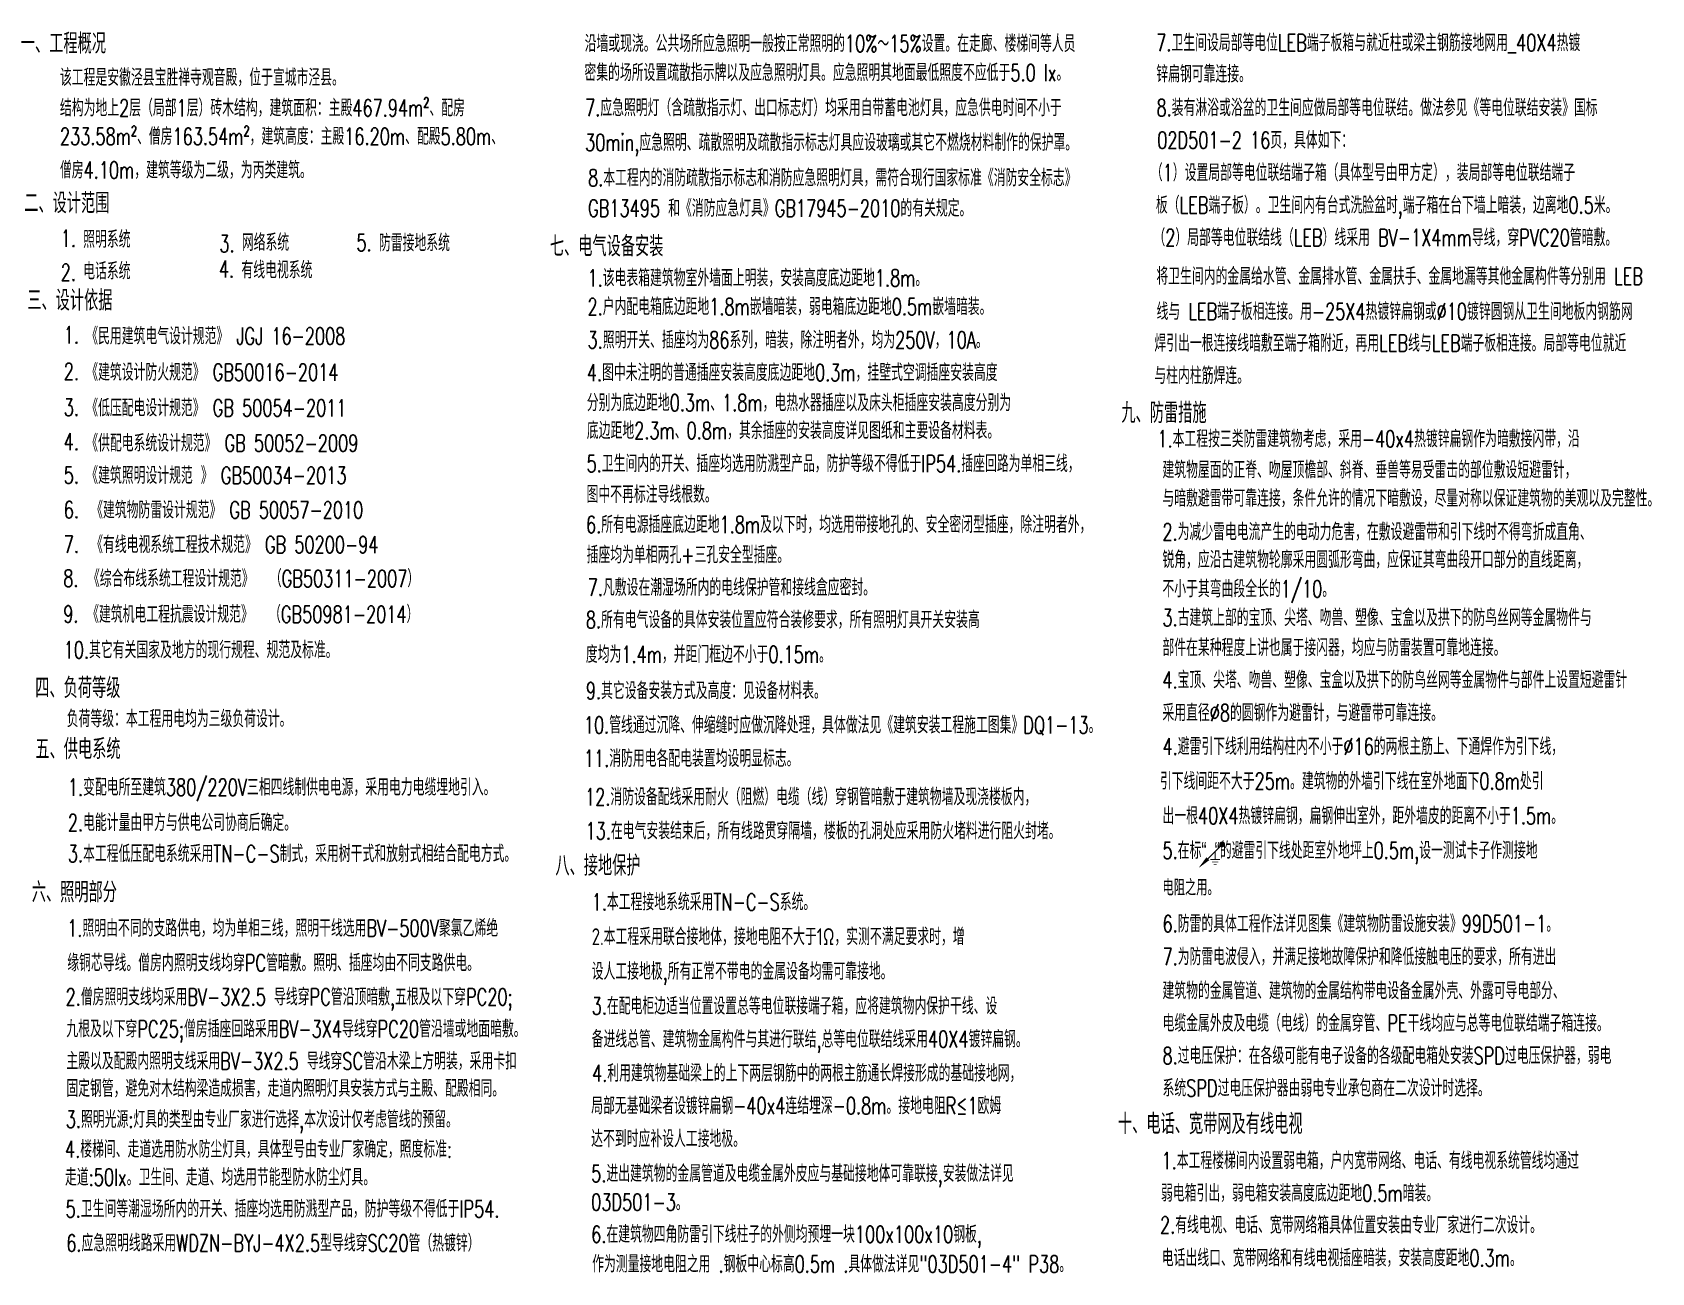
# Model space of a CAD drawing. Extents: x -137808 to 103746506, y -332957 to -111547.
# Drawn here: x -122142 to -74241, y -190336 to -153667 of the extents above; entities that cross this region are included whole.
import ezdxf

# ---------------------------------------------------------------- set-up
doc = ezdxf.new("R2010")
doc.units = 0
doc.header["$LTSCALE"] = 25
doc.header["$MEASUREMENT"] = 0
doc.linetypes.add('CONTINOUS', pattern=[0])
doc.layers.get('0').update_dxf_attribs({"linetype": 'CONTINUOUS'})
doc.layers.add('TS', color=4, linetype='CONTINUOUS')
doc.layers.add('电气标注', color=6, linetype='CONTINUOUS')
doc.styles.add('C3', font='romans.shx', dxfattribs={"width": 0.7, "bigfont": 'hztxt.shx'})
doc.styles.get("Standard").update_dxf_attribs({"font": 'GBENOR', "bigfont": 'GBCBIG'})

msp = doc.modelspace()

# ---------------------------------------------------------------- texts
at = {"layer": 'TS', "color": 3, "linetype": 'CONTINOUS', "style": 'C3', "width": 0.7}
for s, p in [('一、工程概况', (-122484, -154293)), ('二、设计范围', (-122385, -159015)), ('七、电气设备安装', (-106835, -160290)), ('三、设计依据', (-122294, -161890)), ('九、防雷措施', (-89928, -165216)), ('四、负荷等级', (-122059, -173349)), ('五、供电系统', (-122054, -175157)), ('八、接地保护', (-106671, -178601)), ('六、照明部分', (-122161, -179390)), ('十、电话、宽带网及有线电视', (-90028, -186238))]:
    msp.add_text(s, height=600, dxfattribs=at).set_placement(p)
at = {"layer": 'TS', "linetype": 'CONTINOUS', "style": 'C3', "width": 0.7}
for s, height, p in [('沿墙或现浇。公共场所应急照明一般按正常照明的10%～15%设置。在走廊、楼梯间等人员', 500, (-105805, -154248)), ('7.卫生间设局部等电位LEB端子板箱与就近柱或梁主钢筋接地网用_40X4热镀', 500, (-88895, -154223)), ('该工程是安徽泾县宝胜禅寺观音殿，位于宣城市泾县。', 500, (-121327, -155250)), ('密集的场所设置疏散指示牌以及应急照明灯具。应急照明其地面最低照度不应低于5.0 lx。', 500, (-105811, -155107)), ('锌扁钢可靠连接。', 500, (-88895, -155148)), ('结构为地上2层（局部1层）砖木结构，建筑面积：主殿467.94m²、配房', 500, (-121327, -156151, 0)), ('7.应急照明灯（含疏散指示灯、出口标志灯）均采用自带蓄电池灯具，应急供电时间不小于', 500, (-105791, -156145, 0)), ('8.装有淋浴或浴盆的卫生间应做局部等电位联结。做法参见《等电位联结安装》国标', 500, (-88888, -156144)), ('233.58m²、僧房163.54m²，建筑高度：主殿16.20m、配殿5.80m、', 500, (-121327, -156992, 0)), ('30min,应急照明、疏散照明及疏散指示标志灯具应设玻璃或其它不燃烧材料制作的保护罩。', 500, (-105791, -157172, 0)), ('02D501-2 16页，具体如下：', 500, (-88866, -157104)), ('僧房4.10m，建筑等级为二级，为丙类建筑。', 500, (-121327, -157987, 0)), ('（1）设置局部等电位联结端子箱（具体型号由甲方定），装局部等电位联结端子', 500, (-89055, -158064)), ('8.本工程内的消防疏散指示标志和消防应急照明灯具，需符合现行国家标准《消防安全标志》', 500, (-105704, -158216)), ('板（LEB端子板）。卫生间内有台式洗脸盆时,端子箱在台下墙上暗装，边离地0.5米。', 500, (-88906, -159024)), ('GB13495 和《消防应急灯具》GB17945-2010的有关规定。  ', 500, (-105704, -159116)), ('1.', 500, (-121306, -160005)), ('照明系统', 500, (-120640, -160037)), ('（2）局部等电位联结线（LEB）线采用 BV-1X4mm导线，穿PVC20管暗敷。', 500, (-88979, -159984)), ('3.', 500, (-116612, -160165)), ('网络系统', 500, (-115947, -160128)), ('5.', 500, (-112556, -160133, 0)), ('防雷接地系统', 500, (-111890, -160140, 0)), ('电话系统', 500, (-120640, -160975)), ('4.', 500, (-116625, -160911)), ('有线电视系统', 500, (-115959, -160943)), ('2.', 500, (-121306, -161013)), ('1.该电表箱建筑物室外墙面上明装，安装高度底边距地1.8m。', 500, (-105720, -161178)), ('将卫生间内的金属给水管、金属排水管、金属扶手、金属地漏等其他金属构件等分别用 LEB', 500, (-88892, -161129)), ('2.户内配电箱底边距地1.8m嵌墙暗装，弱电箱底边距地0.5m嵌墙暗装。', 500, (-105720, -162026)), ('线与 LEB端子板相连接。用-25X4热镀锌扁钢或%%C10镀锌圆钢从卫生间地板内钢筋网', 500, (-88887, -162170)), ('1.', 500, (-121215, -162862)), ('《民用建筑电气设计规范》 JGJ 16-2008', 500, (-120549, -162895)), ('3.照明开关、插座均为86系列，暗装，除注明者外，均为250V，10A。', 500, (-105720, -163010)), ('焊引出一根连接线暗敷至端子箱附近，再用LEB线与LEB端子板相连接。局部等电位就近', 500, (-88951, -163106)), ('2.', 500, (-121215, -163944)), ('《建筑设计防火规范》 GB50016-2014', 500, (-120549, -163966)), ('4.图中未注明的普通插座安装高度底边距地0.3m，挂壁式空调插座安装高度', 500, (-105740, -163974)), ('与柱内柱筋焊连。', 500, (-88951, -164066)), ('3.', 500, (-121215, -165004)), ('《低压配电设计规范》 GB 50054-2011', 500, (-120549, -165021)), ('分别为底边距地0.3m、1.8m，电热水器插座以及床头柜插座安装高度分别为', 500, (-105740, -164868)), ('底边距地2.3m、0.8m，其余插座的安装高度详见图纸和主要设备材料表。', 500, (-105740, -165690)), ('4.', 500, (-121215, -166016)), ('《供配电系统设计规范》 GB 50052-2009', 500, (-120549, -166061)), ('1.本工程按三类防雷建筑物考虑，采用-40x4热镀锌扁钢作为暗敷接闪带，沿', 500, (-88862, -165935)), ('5.卫生间内的开关、插座均选用防溅型产品，防护等级不得低于IP54.插座回路为单相三线，', 500, (-105747, -166667)), ('5.', 500, (-121215, -167007, 0)), ('《建筑照明设计规范 》 GB50034-2013', 500, (-120549, -167016, 0)), ('建筑物屋面的正脊、吻屋顶檐部、斜脊、垂兽等易受雷击的部位敷设短避雷针，', 500, (-88713, -166851)), ('图中不再标注导线根数。', 500, (-105747, -167578)), ('与暗敷避雷带可靠连接，条件允许的情况下暗敷设，尽量对称以保证建筑物的美观以及完整性。', 500, (-88713, -167694)), ('6.', 500, (-121215, -168029)), ('  《建筑物防雷设计规范》 GB 50057-2010', 500, (-120884, -168038)), ('6.所有电源插座底边距地1.8m及以下时，均选用带接地孔的、安全密闭型插座，除注明者外，', 500, (-105765, -168469)), ('2.为减少雷电电流产生的电动力危害，在敷设避雷带和引下线时不得弯折成直角、', 500, (-88713, -168685)), ('7.', 500, (-121215, -169054)), ('  《有线电视系统工程技术规范》 GB 50200-94', 500, (-120884, -169063)), ('插座均为单相两孔+三孔安全型插座。', 500, (-105746, -169364)), ('锐角，应沿古建筑物轮廓采用圆弧形弯曲，应保证其弯曲段开口部分的直线距离，', 500, (-88713, -169506)), ('8.', 500, (-121228, -170056)), ('《综合布线系统工程设计规范》  （GB50311-2007）', 500, (-120499, -170065)), ('7.凡敷设在潮湿场所内的电线保护管和接线盒应密封。', 500, (-105714, -170327)), ('不小于其弯曲段全长的1/10。', 500, (-88713, -170371)), ('9.', 500, (-121228, -171115)), ('《建筑机电工程抗震设计规范》  （GB50981-2014）', 500, (-120522, -171123)), ('8.所有电气设备的具体安装位置应符合装修要求，所有照明灯具开关安装高', 500, (-105769, -171283)), ('3.古建筑上部的宝顶、尖塔、吻兽、塑像、宝盒以及拱下的防鸟丝网等金属物件与', 500, (-88713, -171222)), ('\u3000\u300010.其它有关国家及地方的现行规程、规范及标准。', 500, (-121915, -172175, 0)), ('度均为1.4m，并距门框边不小于0.15m。', 500, (-105769, -172308)), ('部件在某种程度上讲也属于接闪器，均应与防雷装置可靠地连接。', 500, (-88713, -172108)), ('9.其它设备安装方式及高度：见设备材料表。', 500, (-105769, -173381)), ('4.宝顶、尖塔、吻兽、塑像、宝盒以及拱下的防鸟丝网等金属物件与部件上设置短避雷针', 500, (-88713, -173060)), ('负荷等级：本工程用电均为三级负荷设计。', 500, (-121126, -174212)), ('10.管线通过沉降、伸缩缝时应做沉降处理，具体做法见《建筑安装工程施工图集》DQ1-13。', 500, (-105829, -174396)), ('采用直径∅8的圆钢作为避雷针，与避雷带可靠连接。', 500, (-88713, -174033)), ('11.消防用电各配电装置均设明显标志。', 500, (-105827, -175384)), ('4.避雷引下线利用结构柱内不小于%%C16的两根主筋上、下通焊作为引下线，', 500, (-88710, -175030)), ('1.变配电所至建筑380/220V三相四线制供电电源，采用电力电缆埋地引入。', 500, (-121093, -176235)), ('引下线间距不大于25m。建筑物的外墙引下线在室外地面下0.8m处引', 500, (-88787, -176055)), ('12.消防设备配线采用耐火（阻燃）电缆（线）穿钢管暗敷于建筑物墙及现浇楼板内，', 500, (-105793, -176521)), ('2.电能计量由甲方与供电公司协商后确定。', 500, (-121093, -177281)), ('出一根40X4热镀锌扁钢，扁钢伸出室外，距外墙皮的距离不小于1.5m。', 500, (-88710, -177080)), ('13.在电气安装结束后，所有线路贯穿隔墙，楼板的孔洞处应采用防火堵料进行阻火封堵。', 500, (-105778, -177526)), ('3.本工程低压配电系统采用TN-C-S制式，采用树干式和放射式相结合配电方式。', 500, (-121093, -178201)), ('5.在标“ “的避雷引下线处距室外地坪上0.5m,设一测试卡子作测接地', 500, (-88710, -178105)), ('电阻之用。', 475, (-88710, -179187)), ('1.本工程接地系统采用TN-C-S系统。', 500, (-105597, -179629)), ('1.照明由不同的支路供电，均为单相三线，照明干线选用BV-500V聚氯乙烯绝', 500, (-121110, -180403)), ('2.本工程采用联合接地体，接地电阻不大于1Ω，实测不满足要求时，增', 500, (-105597, -180654)), ('6.防雷的具体工程作法详见图集《建筑物防雷设施安装》99D501-1。', 500, (-88710, -180272)), ('缘铜芯导线。僧房内照明支线均穿PC管暗敷。照明、插座均由不同支路供电。', 500, (-121110, -181428)), ('7.为防雷电波侵入，并满足接地故障保护和降低接触电压的要求，所有进出', 500, (-88710, -181247)), ('设人工接地极,所有正常不带电的金属设备均需可靠接地。', 500, (-105597, -181679)), ('2.僧房照明支线均采用BV-3X2.5 导线穿PC管沿顶暗敷,五根及以下穿PC20;', 500, (-121159, -182435)), ('建筑物的金属管道、建筑物的金属结构带电设备金属外壳、外露可导电部分、', 500, (-88710, -182252)), ('3.在配电柜边适当位置设置总等电位联接端子箱，应将建筑物内保护干线、设', 500, (-105597, -182704)), ('九根及以下穿PC25;僧房插座回路采用BV-3X4导线穿PC20管沿墙或地面暗敷。', 500, (-121137, -183381)), ('电缆金属外皮及电缆（电线）的金属穿管、PE干线均应与总等电位联结端子箱连接。', 500, (-88710, -183212)), ('备进线总管、建筑物金属构件与其进行联结,总等电位联结线采用40X4镀锌扁钢。', 500, (-105597, -183684)), ('主殿以及配殿内照明支线采用BV-3X2.5 导线穿SC管沿木梁上方明装，采用卡扣', 500, (-121137, -184333)), ('8.过电压保护：在各级可能有电子设备的各级配电箱处安装SPD过电压保护器，弱电', 500, (-88710, -184172)), ('4.利用建筑物基础梁上的上下两层钢筋中的两根主筋通长焊接形成的基础接地网，', 500, (-105585, -184690)), ('固定钢管，避免对木结构梁造成损害，走道内照明灯具安装方式与主殿、配殿相同。', 500, (-121137, -185140)), ('系统SPD过电压保护器由弱电专业承包商在二次设计时选择。', 500, (-88710, -185132)), ('局部无基础梁者设镀锌扁钢-40x4连结埋深-0.8m。接地电阻R≤1欧姆', 500, (-105611, -185653)), ('3.照明光源:灯具的类型由专业厂家进行选择,本次设计仅考虑管线的预留。', 500, (-121154, -186056)), ('达不到时应补设人工接地极。', 500, (-105611, -186629)), ('4.楼梯间、走道选用防水防尘灯具，具体型号由专业厂家确定，照度标准:', 500, (-121176, -186937)), ('1.本工程楼梯间内设置弱电箱，户内宽带网络、电话、有线电视系统管线均通过', 500, (-88739, -187277)), ('走道:50lx。卫生间、走道、均选用节能型防水防尘灯具。', 500, (-121176, -187767)), ('5.进出建筑物的金属管道及电缆金属外皮应与基础接地体可靠联接,安装做法详见', 500, (-105611, -187657)), ('弱电箱引出，弱电箱安装高度底边距地0.5m暗装。', 500, (-88754, -188237)), ('5.卫生间等潮湿场所内的开关、插座均选用防溅型产品，防护等级不得低于IP54.', 500, (-121160, -188702)), ('03D501-3。', 500, (-105611, -188504)), ('2.有线电视、电话、宽带网络箱具体位置安装由专业厂家进行二次设计。', 500, (-88784, -189180)), ('6.应急照明线路采用WDZN-BYJ-4X2.5型导线穿SC20管（热镀锌）', 500, (-121139, -189713)), ('6.在建筑物四角防雷引下线柱子的外侧均预埋一块100x100x10钢板,', 500, (-105611, -189454)), ('电话出线口、宽带网络和有线电视插座暗装，安装高度距地0.3m。', 500, (-88731, -190153)), ('作为测量接地电阻之用 .钢板中心标高0.5m .具体做法详见"03D501-4" P38。', 500, (-105583, -190333))]:
    msp.add_text(s, height=height, dxfattribs=at).set_placement(p)

# ---------------------------------------------------------------- blocks, each defined once
blk = doc.blocks.new('0114')
at = {"color": 3, "linetype": 'Continuous'}
for points in [[(0, 0, 0.444, 0.444, 0), (0, -4.58, 0.444, 0.444, 0)], [(-2.75, -4.58, 0.444, 0.444, 0), (2.75, -4.58, 0.444, 0.444, 0)], [(-1.83, -6.01, 0.444, 0.444, 0), (1.83, -6.01, 0.444, 0.444, 0)], [(-0.86, -7.5, 0.444, 0.444, 0), (0.86, -7.5, 0.444, 0.444, 0)]]:
    blk.add_lwpolyline(points, format="xyseb", dxfattribs=at)
blk = doc.blocks.new('$TelecSys$00000080')
for p, q in [((-0.7, -0.7), (0, 0)), ((0.104, 0.104), (0.104, 0.104)), ((-0.104, -0.104), (-0.104, -0.104))]:
    blk.add_line(p, q)
at = {"const_width": 0.142}
blk.add_lwpolyline([(0.071, 0, 1), (-0.071, 0, 1)], format="xyb", close=True, dxfattribs=at)
blk.add_solid([(-0.63, -0.77), (-0.77, -0.63), (-1.15, -1.15)])
at = {"width": 0.8, "flags": 9}
blk.add_attdef('A', (0, 0), '', height=0.00002, rotation=180, dxfattribs=at)
blk = doc.blocks.new('A$C743B6987')
at = {"xscale": 1125, "yscale": 1125, "zscale": 1125}
blk.add_blockref('$TelecSys$00000080', (1294, 1294), dxfattribs=at)
at = {"color": 3, "linetype": 'Continuous', "xscale": 97.20000000006985, "yscale": 97.20000000006985, "zscale": 1.08}
blk.add_blockref('0114', (910, 910), dxfattribs=at)

# ---------------------------------------------------------------- block references
at = {"layer": '电气标注', "xscale": 0.5399999618530273, "yscale": 0.5399999618530273, "zscale": 0.5399999618530273}
msp.add_blockref('A$C743B6987', (-87644, -178374, 0), dxfattribs=at)

msp.set_redraw_order([(e.dxf.handle, doc.entitydb.next_handle()) for e in msp.query("TEXT MTEXT ATTDEF DIMENSION ARC_DIMENSION")])  # texts and dimensions are drawn at this point

doc.saveas('drawing.dxf')
